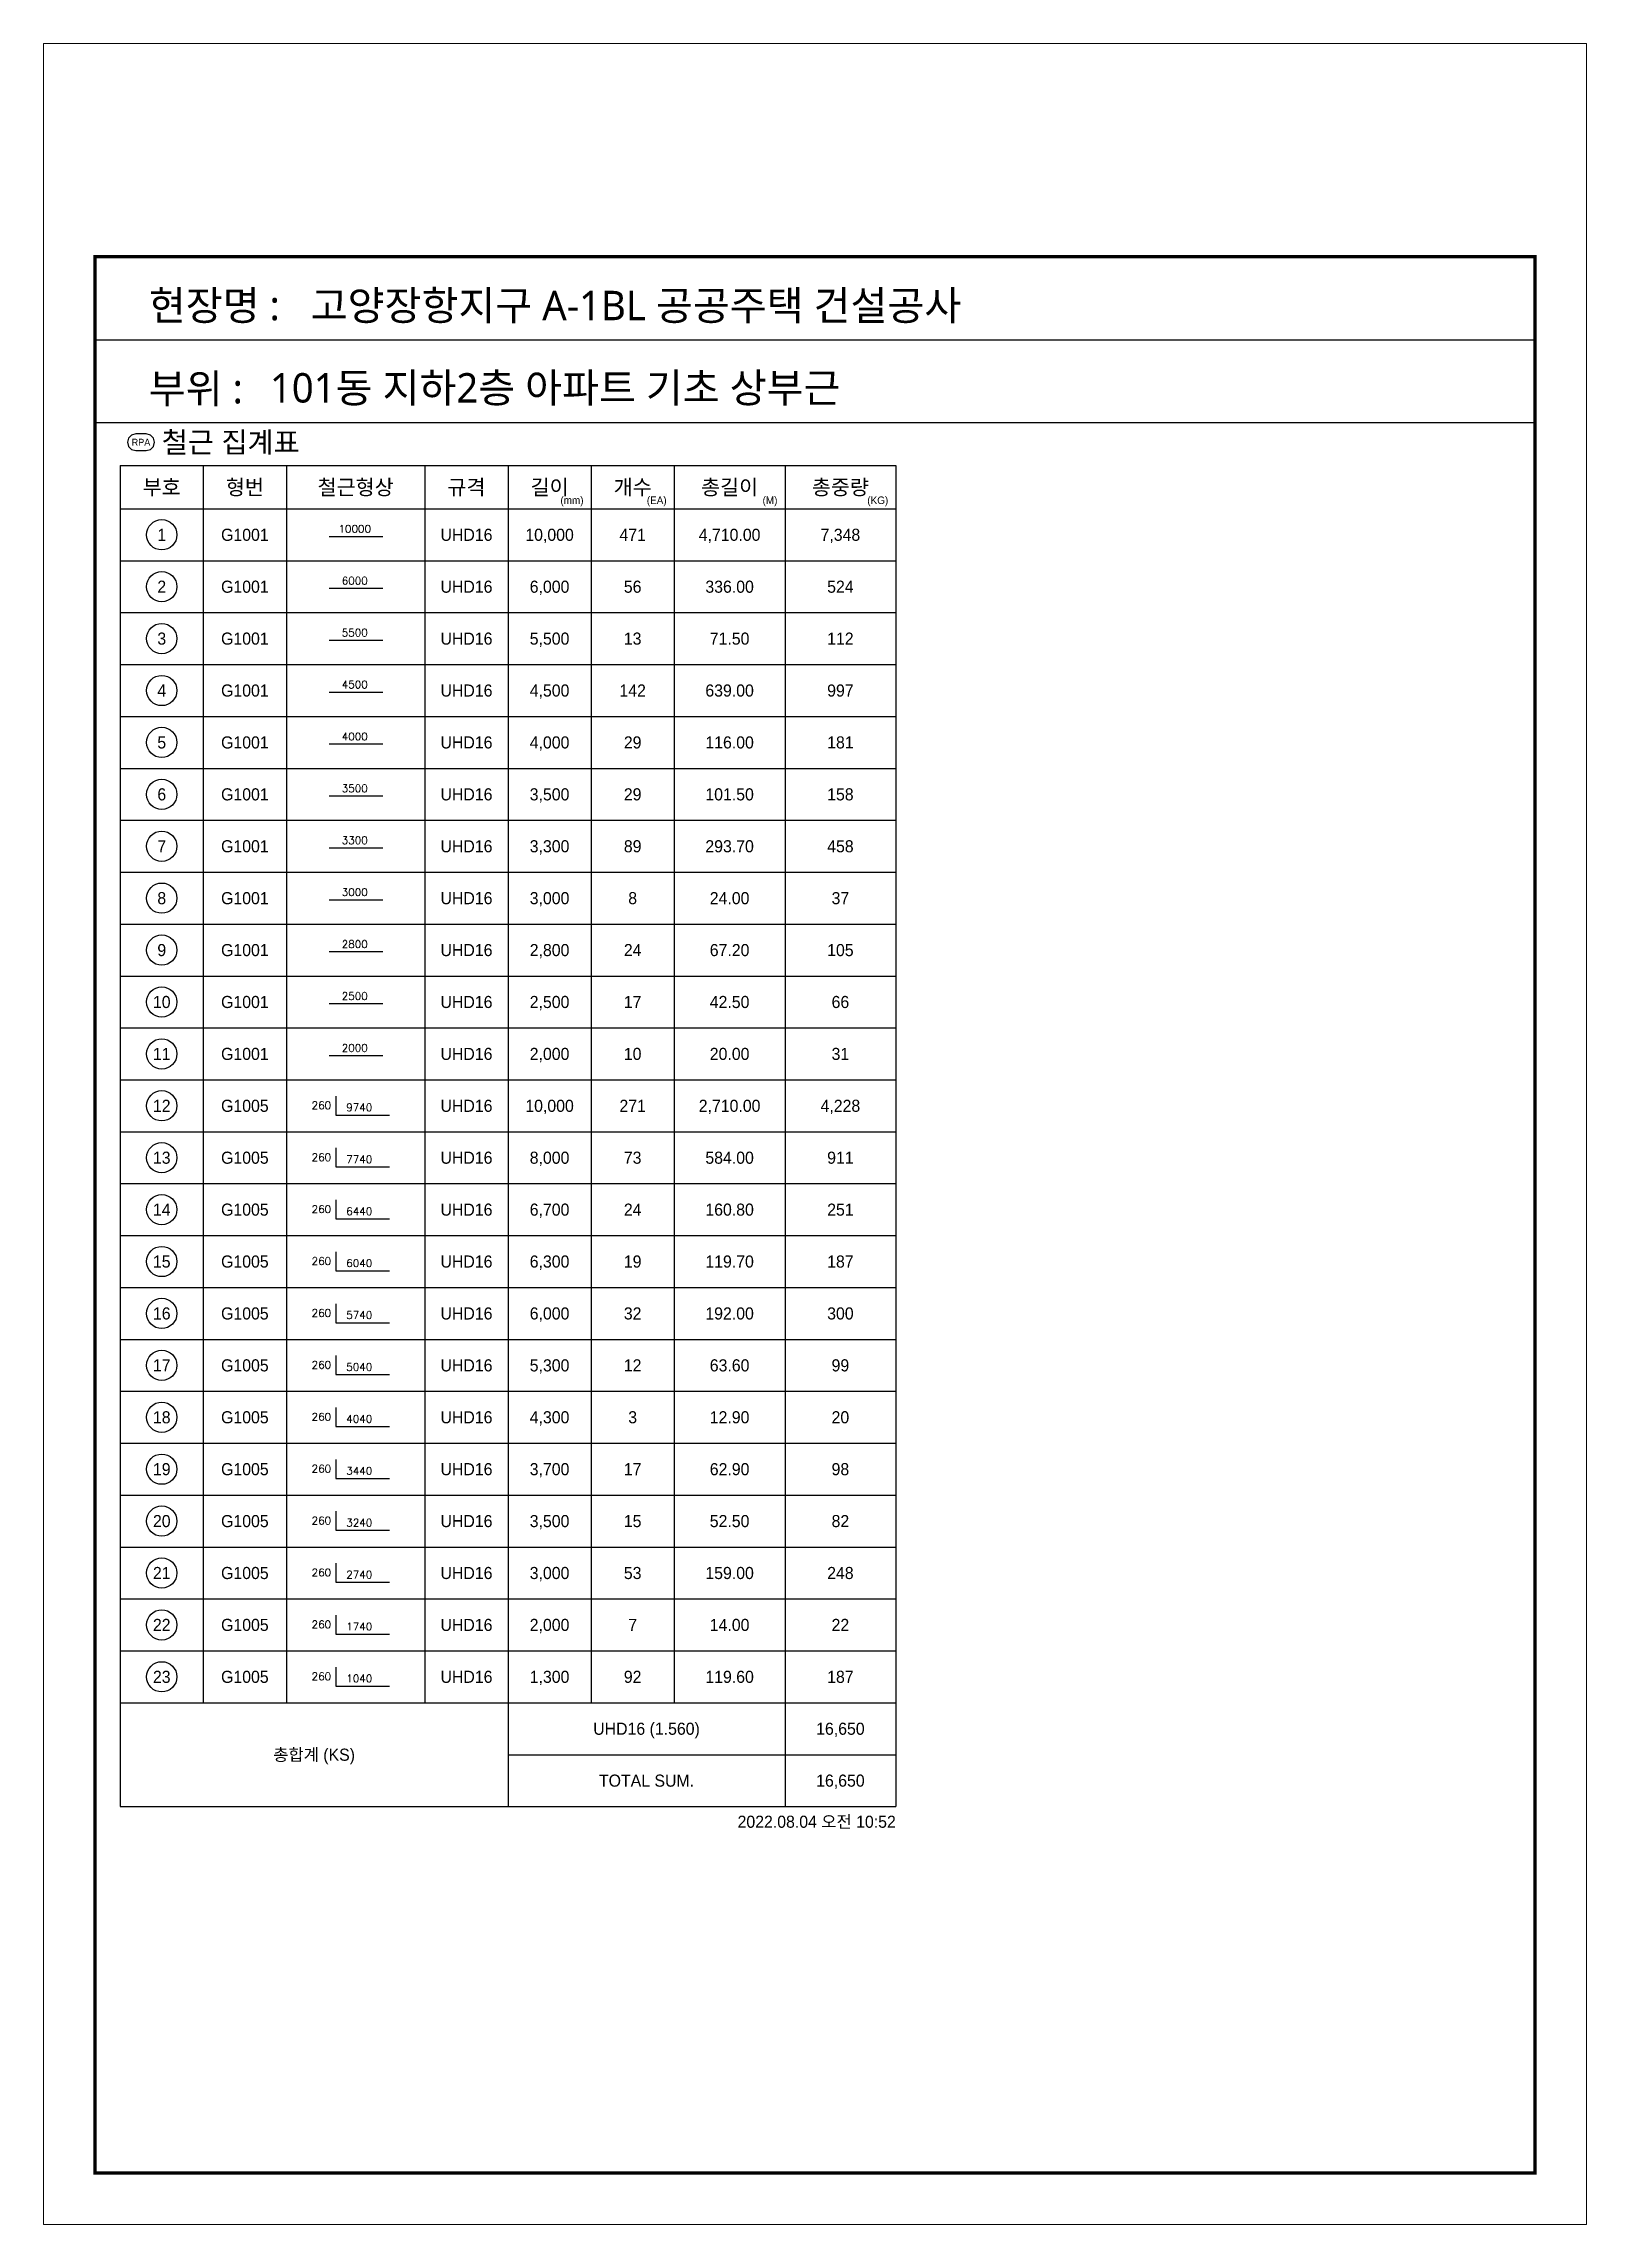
# Model space of a CAD drawing. Header units: millimetres. Extents: x 317501 to 814054, y -400799 to -14117.
# Drawn here: x 582221 to 598551, y -178362 to -155267 of the extents above; entities that cross this region are included whole.
import ezdxf
from ezdxf.enums import TextEntityAlignment as Align

# ---------------------------------------------------------------- set-up
doc = ezdxf.new("R2010")
doc.units = ezdxf.units.MM
doc.header["$LTSCALE"] = 38
for name, color, linetype in [('AMAC-TITLE', 7, 'Continuous'), ('FORM-L', 7, 'Continuous'), ('RP_DIM', 7, 'Continuous'), ('SHOPLINE', 7, 'Continuous'), ('XDIM', 7, 'Continuous')]:
    doc.layers.add(name, color=color, linetype=linetype)
doc.layers.add('TEXT', color=3, linetype='Continuous', lineweight=9)
doc.styles.add('RPWK1', font='Dotum.ttf', dxfattribs={"bigfont": 'whgtxt.shx'})
doc.styles.add('XRebar2', font='Romans.shx')
doc.styles.add('돋움', font='malgun.ttf')

msp = doc.modelspace()

# ---------------------------------------------------------------- texts
at = {"layer": 'AMAC-TITLE', "color": 2, "linetype": 'Continuous', "style": '돋움'}
msp.add_text('101동 지하2층 아파트 기초 상부근', height=311.415, dxfattribs=at).set_placement((584615.6, -159068.3))
at = {"layer": 'RP_DIM', "color": 7, "linetype": 'Continuous', "ltscale": 100, "style": 'RPWK1'}
msp.add_text('철근 집계표', height=219.9, dxfattribs=at).set_placement((583471.3, -159488.5), align=Align.MIDDLE_LEFT)
for s, height, p in [('RPA', 73.3, (583251.4, -159488.5)), ('부호', 160.34, (583471.3, -159964.9)), ('형번', 160.34, (584350.9, -159964.9)), ('철근형상', 160.34, (585523.7, -159964.9)), ('규격', 160.34, (586696.5, -159964.9)), ('길이', 160.34, (587576.1, -159964.9)), ('개수', 160.34, (588455.7, -159964.9)), ('총길이', 160.34, (589481.8, -159964.9)), ('총중량', 160.34, (590654.6, -159964.9)), ('1', 128.3, (583471.3, -160468.9)), ('G1001', 128.27, (584350.9, -160468.9)), ('UHD16', 128.27, (586696.5, -160468.9)), ('10,000', 128.27, (587576.1, -160468.9)), ('471', 128.27, (588455.7, -160468.9)), ('4,710.00', 128.27, (589481.8, -160468.9)), ('7,348', 128.27, (590654.6, -160468.9)), ('2', 128.3, (583471.3, -161018.6)), ('G1001', 128.27, (584350.9, -161018.6)), ('UHD16', 128.27, (586696.5, -161018.6)), ('6,000', 128.27, (587576.1, -161018.6)), ('56', 128.27, (588455.7, -161018.6)), ('336.00', 128.27, (589481.8, -161018.6)), ('524', 128.27, (590654.6, -161018.6)), ('3', 128.3, (583471.3, -161568.3)), ('G1001', 128.27, (584350.9, -161568.3)), ('UHD16', 128.27, (586696.5, -161568.3)), ('5,500', 128.27, (587576.1, -161568.3)), ('13', 128.27, (588455.7, -161568.3)), ('71.50', 128.27, (589481.8, -161568.3)), ('112', 128.27, (590654.6, -161568.3)), ('4', 128.3, (583471.3, -162118.1)), ('G1001', 128.27, (584350.9, -162118.1)), ('UHD16', 128.27, (586696.5, -162118.1)), ('4,500', 128.27, (587576.1, -162118.1)), ('142', 128.27, (588455.7, -162118.1)), ('639.00', 128.27, (589481.8, -162118.1)), ('997', 128.27, (590654.6, -162118.1)), ('5', 128.3, (583471.3, -162667.8)), ('G1001', 128.27, (584350.9, -162667.8)), ('UHD16', 128.27, (586696.5, -162667.8)), ('4,000', 128.27, (587576.1, -162667.8)), ('29', 128.27, (588455.7, -162667.8)), ('116.00', 128.27, (589481.8, -162667.8)), ('181', 128.27, (590654.6, -162667.8)), ('6', 128.3, (583471.3, -163217.6)), ('G1001', 128.27, (584350.9, -163217.6)), ('UHD16', 128.27, (586696.5, -163217.6)), ('3,500', 128.27, (587576.1, -163217.6)), ('29', 128.27, (588455.7, -163217.6)), ('101.50', 128.27, (589481.8, -163217.6)), ('158', 128.27, (590654.6, -163217.6)), ('7', 128.3, (583471.3, -163767.3)), ('G1001', 128.27, (584350.9, -163767.3)), ('UHD16', 128.27, (586696.5, -163767.3)), ('3,300', 128.27, (587576.1, -163767.3)), ('89', 128.27, (588455.7, -163767.3)), ('293.70', 128.27, (589481.8, -163767.3)), ('458', 128.27, (590654.6, -163767.3)), ('8', 128.3, (583471.3, -164317)), ('G1001', 128.27, (584350.9, -164317)), ('UHD16', 128.27, (586696.5, -164317)), ('3,000', 128.27, (587576.1, -164317)), ('8', 128.3, (588455.7, -164317)), ('24.00', 128.27, (589481.8, -164317)), ('37', 128.27, (590654.6, -164317)), ('9', 128.3, (583471.3, -164866.8)), ('G1001', 128.27, (584350.9, -164866.8)), ('UHD16', 128.27, (586696.5, -164866.8)), ('2,800', 128.27, (587576.1, -164866.8)), ('24', 128.27, (588455.7, -164866.8)), ('67.20', 128.27, (589481.8, -164866.8)), ('105', 128.27, (590654.6, -164866.8)), ('10', 128.27, (583471.3, -165416.5)), ('G1001', 128.27, (584350.9, -165416.5)), ('UHD16', 128.27, (586696.5, -165416.5)), ('2,500', 128.27, (587576.1, -165416.5)), ('17', 128.27, (588455.7, -165416.5)), ('42.50', 128.27, (589481.8, -165416.5)), ('66', 128.27, (590654.6, -165416.5)), ('11', 128.27, (583471.3, -165966.3)), ('G1001', 128.27, (584350.9, -165966.3)), ('UHD16', 128.27, (586696.5, -165966.3)), ('2,000', 128.27, (587576.1, -165966.3)), ('10', 128.27, (588455.7, -165966.3)), ('20.00', 128.27, (589481.8, -165966.3)), ('31', 128.27, (590654.6, -165966.3)), ('12', 128.27, (583471.3, -166516)), ('G1005', 128.27, (584350.9, -166516)), ('UHD16', 128.27, (586696.5, -166516)), ('10,000', 128.27, (587576.1, -166516)), ('271', 128.27, (588455.7, -166516)), ('2,710.00', 128.27, (589481.8, -166516)), ('4,228', 128.27, (590654.6, -166516)), ('13', 128.27, (583471.3, -167065.7)), ('G1005', 128.27, (584350.9, -167065.7)), ('UHD16', 128.27, (586696.5, -167065.7)), ('8,000', 128.27, (587576.1, -167065.7)), ('73', 128.27, (588455.7, -167065.7)), ('584.00', 128.27, (589481.8, -167065.7)), ('911', 128.27, (590654.6, -167065.7)), ('14', 128.27, (583471.3, -167615.5)), ('G1005', 128.27, (584350.9, -167615.5)), ('UHD16', 128.27, (586696.5, -167615.5)), ('6,700', 128.27, (587576.1, -167615.5)), ('24', 128.27, (588455.7, -167615.5)), ('160.80', 128.27, (589481.8, -167615.5)), ('251', 128.27, (590654.6, -167615.5)), ('15', 128.27, (583471.3, -168165.2)), ('G1005', 128.27, (584350.9, -168165.2)), ('UHD16', 128.27, (586696.5, -168165.2)), ('6,300', 128.27, (587576.1, -168165.2)), ('19', 128.27, (588455.7, -168165.2)), ('119.70', 128.27, (589481.8, -168165.2)), ('187', 128.27, (590654.6, -168165.2)), ('16', 128.27, (583471.3, -168715)), ('G1005', 128.27, (584350.9, -168715)), ('UHD16', 128.27, (586696.5, -168715)), ('6,000', 128.27, (587576.1, -168715)), ('32', 128.27, (588455.7, -168715)), ('192.00', 128.27, (589481.8, -168715)), ('300', 128.27, (590654.6, -168715)), ('17', 128.27, (583471.3, -169264.7)), ('G1005', 128.27, (584350.9, -169264.7)), ('UHD16', 128.27, (586696.5, -169264.7)), ('5,300', 128.27, (587576.1, -169264.7)), ('12', 128.27, (588455.7, -169264.7)), ('63.60', 128.27, (589481.8, -169264.7)), ('99', 128.27, (590654.6, -169264.7)), ('18', 128.27, (583471.3, -169814.4)), ('G1005', 128.27, (584350.9, -169814.4)), ('UHD16', 128.27, (586696.5, -169814.4)), ('4,300', 128.27, (587576.1, -169814.4)), ('3', 128.3, (588455.7, -169814.4)), ('12.90', 128.27, (589481.8, -169814.4)), ('20', 128.27, (590654.6, -169814.4)), ('19', 128.27, (583471.3, -170364.2)), ('G1005', 128.27, (584350.9, -170364.2)), ('UHD16', 128.27, (586696.5, -170364.2)), ('3,700', 128.27, (587576.1, -170364.2)), ('17', 128.27, (588455.7, -170364.2)), ('62.90', 128.27, (589481.8, -170364.2)), ('98', 128.27, (590654.6, -170364.2)), ('20', 128.27, (583471.3, -170913.9)), ('G1005', 128.27, (584350.9, -170913.9)), ('UHD16', 128.27, (586696.5, -170913.9)), ('3,500', 128.27, (587576.1, -170913.9)), ('15', 128.27, (588455.7, -170913.9)), ('52.50', 128.27, (589481.8, -170913.9)), ('82', 128.27, (590654.6, -170913.9)), ('21', 128.27, (583471.3, -171463.7)), ('G1005', 128.27, (584350.9, -171463.7)), ('UHD16', 128.27, (586696.5, -171463.7)), ('3,000', 128.27, (587576.1, -171463.7)), ('53', 128.27, (588455.7, -171463.7)), ('159.00', 128.27, (589481.8, -171463.7)), ('248', 128.27, (590654.6, -171463.7)), ('22', 128.27, (583471.3, -172013.4)), ('G1005', 128.27, (584350.9, -172013.4)), ('UHD16', 128.27, (586696.5, -172013.4)), ('2,000', 128.27, (587576.1, -172013.4)), ('7', 128.3, (588455.7, -172013.4)), ('14.00', 128.27, (589481.8, -172013.4)), ('22', 128.27, (590654.6, -172013.4)), ('23', 128.27, (583471.3, -172563.2)), ('G1005', 128.27, (584350.9, -172563.2)), ('UHD16', 128.27, (586696.5, -172563.2)), ('1,300', 128.27, (587576.1, -172563.2)), ('92', 128.27, (588455.7, -172563.2)), ('119.60', 128.27, (589481.8, -172563.2)), ('187', 128.27, (590654.6, -172563.2)), ('UHD16 (1.560)', 128.273, (588602.3, -173112.9)), ('16,650', 128.27, (590654.6, -173112.9)), ('총합계 (KS)', 128.27, (585083.9, -173387.8)), ('TOTAL SUM.', 128.27, (588602.3, -173662.6)), ('16,650', 128.27, (590654.6, -173662.6))]:
    msp.add_text(s, height=height, dxfattribs=at).set_placement(p, align=Align.MIDDLE_CENTER)
for s, p in [('(mm)', (587935.7, -160167.3)), ('(EA)', (588815.3, -160167.3)), ('(M)', (589988.1, -160167.3)), ('(KG)', (591160.8, -160167.3))]:
    msp.add_text(s, height=80.17, dxfattribs=at).set_placement(p, align=Align.BOTTOM_RIGHT)
msp.add_text('2022.08.04 오전 10:52', height=128.273, dxfattribs=at).set_placement((591241, -174033.7), align=Align.TOP_RIGHT)

# ---------------------------------------------------------------- blocks, each defined once
blk = doc.blocks.new('zsdfhetshts')
blk.add_lwpolyline([(0, 0), (15120, 0), (15120, 21384), (0, 21384)], close=True)
at = {"layer": 'FORM-L', "const_width": 32.6}
blk.add_lwpolyline([(504, 504), (14616, 504), (14616, 19296), (504, 19296)], close=True, dxfattribs=at)
at = {"layer": 'SHOPLINE'}
blk.add_line((504, 18480), (14625, 18480), dxfattribs=at)
blk.add_lwpolyline([(504, 19296), (14616, 19296), (14616, 17664), (504, 17664)], close=True, dxfattribs=at)
at = {"layer": 'AMAC-TITLE', "color": 3, "linetype": 'Continuous', "style": '돋움'}
for s, height, p in [('현장명 :', 288.3, (1031, 18672)), ('고양장항지구 A-1BL 공공주택 건설공사', 288.35, (2618, 18672)), ('부위 :', 288.3, (1031, 17857))]:
    blk.add_text(s, height=height, dxfattribs=at).set_placement(p)
blk = doc.blocks.new('DHS_G1001')
at = {"layer": 'XDIM', "color": 1, "linetype": 'Continuous', "ltscale": 2.91412e-318}
blk.add_lwpolyline([(-768, -45), (780, -45)], dxfattribs=at)
at = {"layer": 'XDIM', "color": 3, "linetype": 'Continuous', "ltscale": 2.91412e-318, "style": 'XRebar2'}
blk.add_attdef('A', text='', height=219, dxfattribs=at).set_placement((-27, -3), align=Align.BOTTOM_CENTER)
blk = doc.blocks.new('DHS_G1005')
at = {"layer": 'XDIM', "color": 1, "linetype": 'Continuous', "ltscale": 2.91412e-318}
blk.add_lwpolyline([(-573, 282), (-573, -267), (975, -267)], dxfattribs=at)
at = {"layer": 'XDIM', "color": 3, "linetype": 'Continuous', "ltscale": 2.91412e-318, "style": 'XRebar2'}
blk.add_attdef('A', text='', height=219, dxfattribs=at).set_placement((-708, -162), align=Align.BOTTOM_RIGHT)
blk.add_attdef('B', text='', height=219, dxfattribs=at).set_placement((105, -222), align=Align.BOTTOM_CENTER)

# ---------------------------------------------------------------- linework, layer by layer
at = {"layer": 'RP_DIM', "color": 253, "linetype": 'Continuous', "ltscale": 100}
for p, q in [((583251.4, -159488.5), (583252.5, -159488.5)), ((583251.4, -159488.5), (583252.5, -159488.5)), ((583251.4, -159488.5), (583252.5, -159488.5)), ((583251.4, -159488.5), (583252.5, -159488.5)), ((583031.5, -159735.9), (591241, -159735.9)), ((583031.5, -159735.9), (583031.5, -173937.5)), ((583911.1, -159735.9), (583911.1, -160194)), ((584790.7, -159735.9), (584790.7, -160194)), ((586256.7, -159735.9), (586256.7, -160194)), ((587136.3, -159735.9), (587136.3, -160194)), ((588015.9, -159735.9), (588015.9, -160194)), ((588895.4, -159735.9), (588895.4, -160194)), ((590068.2, -159735.9), (590068.2, -160194)), ((591241, -159735.9), (591241, -160194)), ((591241, -159735.9), (591241, -173937.5)), ((583031.5, -160194), (591241, -160194)), ((583911.1, -160194), (583911.1, -172838)), ((584790.7, -160194), (584790.7, -172838)), ((586256.7, -160194), (586256.7, -172838)), ((587136.3, -160194), (587136.3, -173937.5)), ((588015.9, -160194), (588015.9, -172838)), ((588895.4, -160194), (588895.4, -172838)), ((590068.2, -160194), (590068.2, -173937.5)), ((583031.5, -160743.7), (591241, -160743.7)), ((583031.5, -161293.5), (591241, -161293.5)), ((583031.5, -161843.2), (591241, -161843.2)), ((583031.5, -162393), (591241, -162393)), ((583031.5, -162942.7), (591241, -162942.7)), ((583031.5, -163492.4), (591241, -163492.4)), ((583031.5, -164042.2), (591241, -164042.2)), ((583031.5, -164591.9), (591241, -164591.9)), ((583031.5, -165141.7), (591241, -165141.7)), ((583031.5, -165691.4), (591241, -165691.4)), ((583031.5, -166241.1), (591241, -166241.1)), ((583031.5, -166790.9), (591241, -166790.9)), ((583031.5, -167340.6), (591241, -167340.6)), ((583031.5, -167890.4), (591241, -167890.4)), ((583031.5, -168440.1), (591241, -168440.1)), ((583031.5, -168989.8), (591241, -168989.8)), ((583031.5, -169539.6), (591241, -169539.6)), ((583031.5, -170089.3), (591241, -170089.3)), ((583031.5, -170639.1), (591241, -170639.1)), ((583031.5, -171188.8), (591241, -171188.8)), ((583031.5, -171738.5), (591241, -171738.5)), ((583031.5, -172288.3), (591241, -172288.3)), ((583031.5, -172838), (591241, -172838)), ((587136.3, -173387.8), (591241, -173387.8)), ((583031.5, -173937.5), (591241, -173937.5))]:
    msp.add_line(p, q, dxfattribs=at)
at = {"layer": 'RP_DIM', "color": 7, "linetype": 'Continuous', "ltscale": 100}
msp.add_lwpolyline([(583196.5, -159576.4), (583306.4, -159576.4), (583350.4, -159564.7), (583382.6, -159532.5), (583394.4, -159488.5), (583382.6, -159444.5), (583350.4, -159412.3), (583306.4, -159400.5), (583196.5, -159400.5), (583152.5, -159412.3), (583120.3, -159444.5), (583108.5, -159488.5), (583120.3, -159532.5), (583152.5, -159564.7), (583196.5, -159576.4)], dxfattribs=at)
for centre in [(583471.3, -160468.9), (583471.3, -161018.6), (583471.3, -161568.3), (583471.3, -162118.1), (583471.3, -162667.8), (583471.3, -163217.6), (583471.3, -163767.3), (583471.3, -164317), (583471.3, -164866.8), (583471.3, -165416.5), (583471.3, -165966.3), (583471.3, -166516), (583471.3, -167065.7), (583471.3, -167615.5), (583471.3, -168165.2), (583471.3, -168715), (583471.3, -169264.7), (583471.3, -169814.4), (583471.3, -170364.2), (583471.3, -170913.9), (583471.3, -171463.7), (583471.3, -172013.4), (583471.3, -172563.2)]:
    msp.add_circle(centre, 160.3, dxfattribs=at)
at = {"layer": 'RP_DIM', "color": 253, "linetype": 'Continuous', "ltscale": 100}
msp.add_solid([(583031.5, -159735.9), (583031.6, -159735.9), (583031.5, -159735.9)], dxfattribs=at)

# ---------------------------------------------------------------- block references
at = {"layer": 'RP_DIM', "color": 7, "linetype": 'Continuous', "ltscale": 100, "xscale": 0.366494, "yscale": 0.366494, "zscale": 0.366494}
for name, p, values in [('DHS_G1001', (585523.7, -160468.9), {'A': '10000'}), ('DHS_G1001', (585523.7, -161018.6), {'A': '6000'}), ('DHS_G1001', (585523.7, -161568.3), {'A': '5500'}), ('DHS_G1001', (585523.7, -162118.1), {'A': '4500'}), ('DHS_G1001', (585523.7, -162667.8), {'A': '4000'}), ('DHS_G1001', (585523.7, -163217.6), {'A': '3500'}), ('DHS_G1001', (585523.7, -163767.3), {'A': '3300'}), ('DHS_G1001', (585523.7, -164317), {'A': '3000'}), ('DHS_G1001', (585523.7, -164866.8), {'A': '2800'}), ('DHS_G1001', (585523.7, -165416.5), {'A': '2500'}), ('DHS_G1001', (585523.7, -165966.3), {'A': '2000'}), ('DHS_G1005', (585523.7, -166516), {'A': '260', 'B': '9740'}), ('DHS_G1005', (585523.7, -167065.7), {'A': '260', 'B': '7740'}), ('DHS_G1005', (585523.7, -167615.5), {'A': '260', 'B': '6440'}), ('DHS_G1005', (585523.7, -168165.2), {'A': '260', 'B': '6040'}), ('DHS_G1005', (585523.7, -168715), {'A': '260', 'B': '5740'}), ('DHS_G1005', (585523.7, -169264.7), {'A': '260', 'B': '5040'}), ('DHS_G1005', (585523.7, -169814.4), {'A': '260', 'B': '4040'}), ('DHS_G1005', (585523.7, -170364.2), {'A': '260', 'B': '3440'}), ('DHS_G1005', (585523.7, -170913.9), {'A': '260', 'B': '3240'}), ('DHS_G1005', (585523.7, -171463.7), {'A': '260', 'B': '2740'}), ('DHS_G1005', (585523.7, -172013.4), {'A': '260', 'B': '1740'}), ('DHS_G1005', (585523.7, -172563.2), {'A': '260', 'B': '1040'})]:
    msp.add_blockref(name, p, dxfattribs=at).add_auto_attribs(values)
at = {"layer": 'TEXT', "color": 4, "xscale": 1.08, "yscale": 1.08, "zscale": 1.08}
msp.add_blockref('zsdfhetshts', (582220.9, -178362), dxfattribs=at)

msp.set_redraw_order([(e.dxf.handle, doc.entitydb.next_handle()) for e in msp.query("TEXT MTEXT ATTDEF DIMENSION ARC_DIMENSION")])  # texts and dimensions are drawn at this point

doc.saveas('drawing.dxf')
